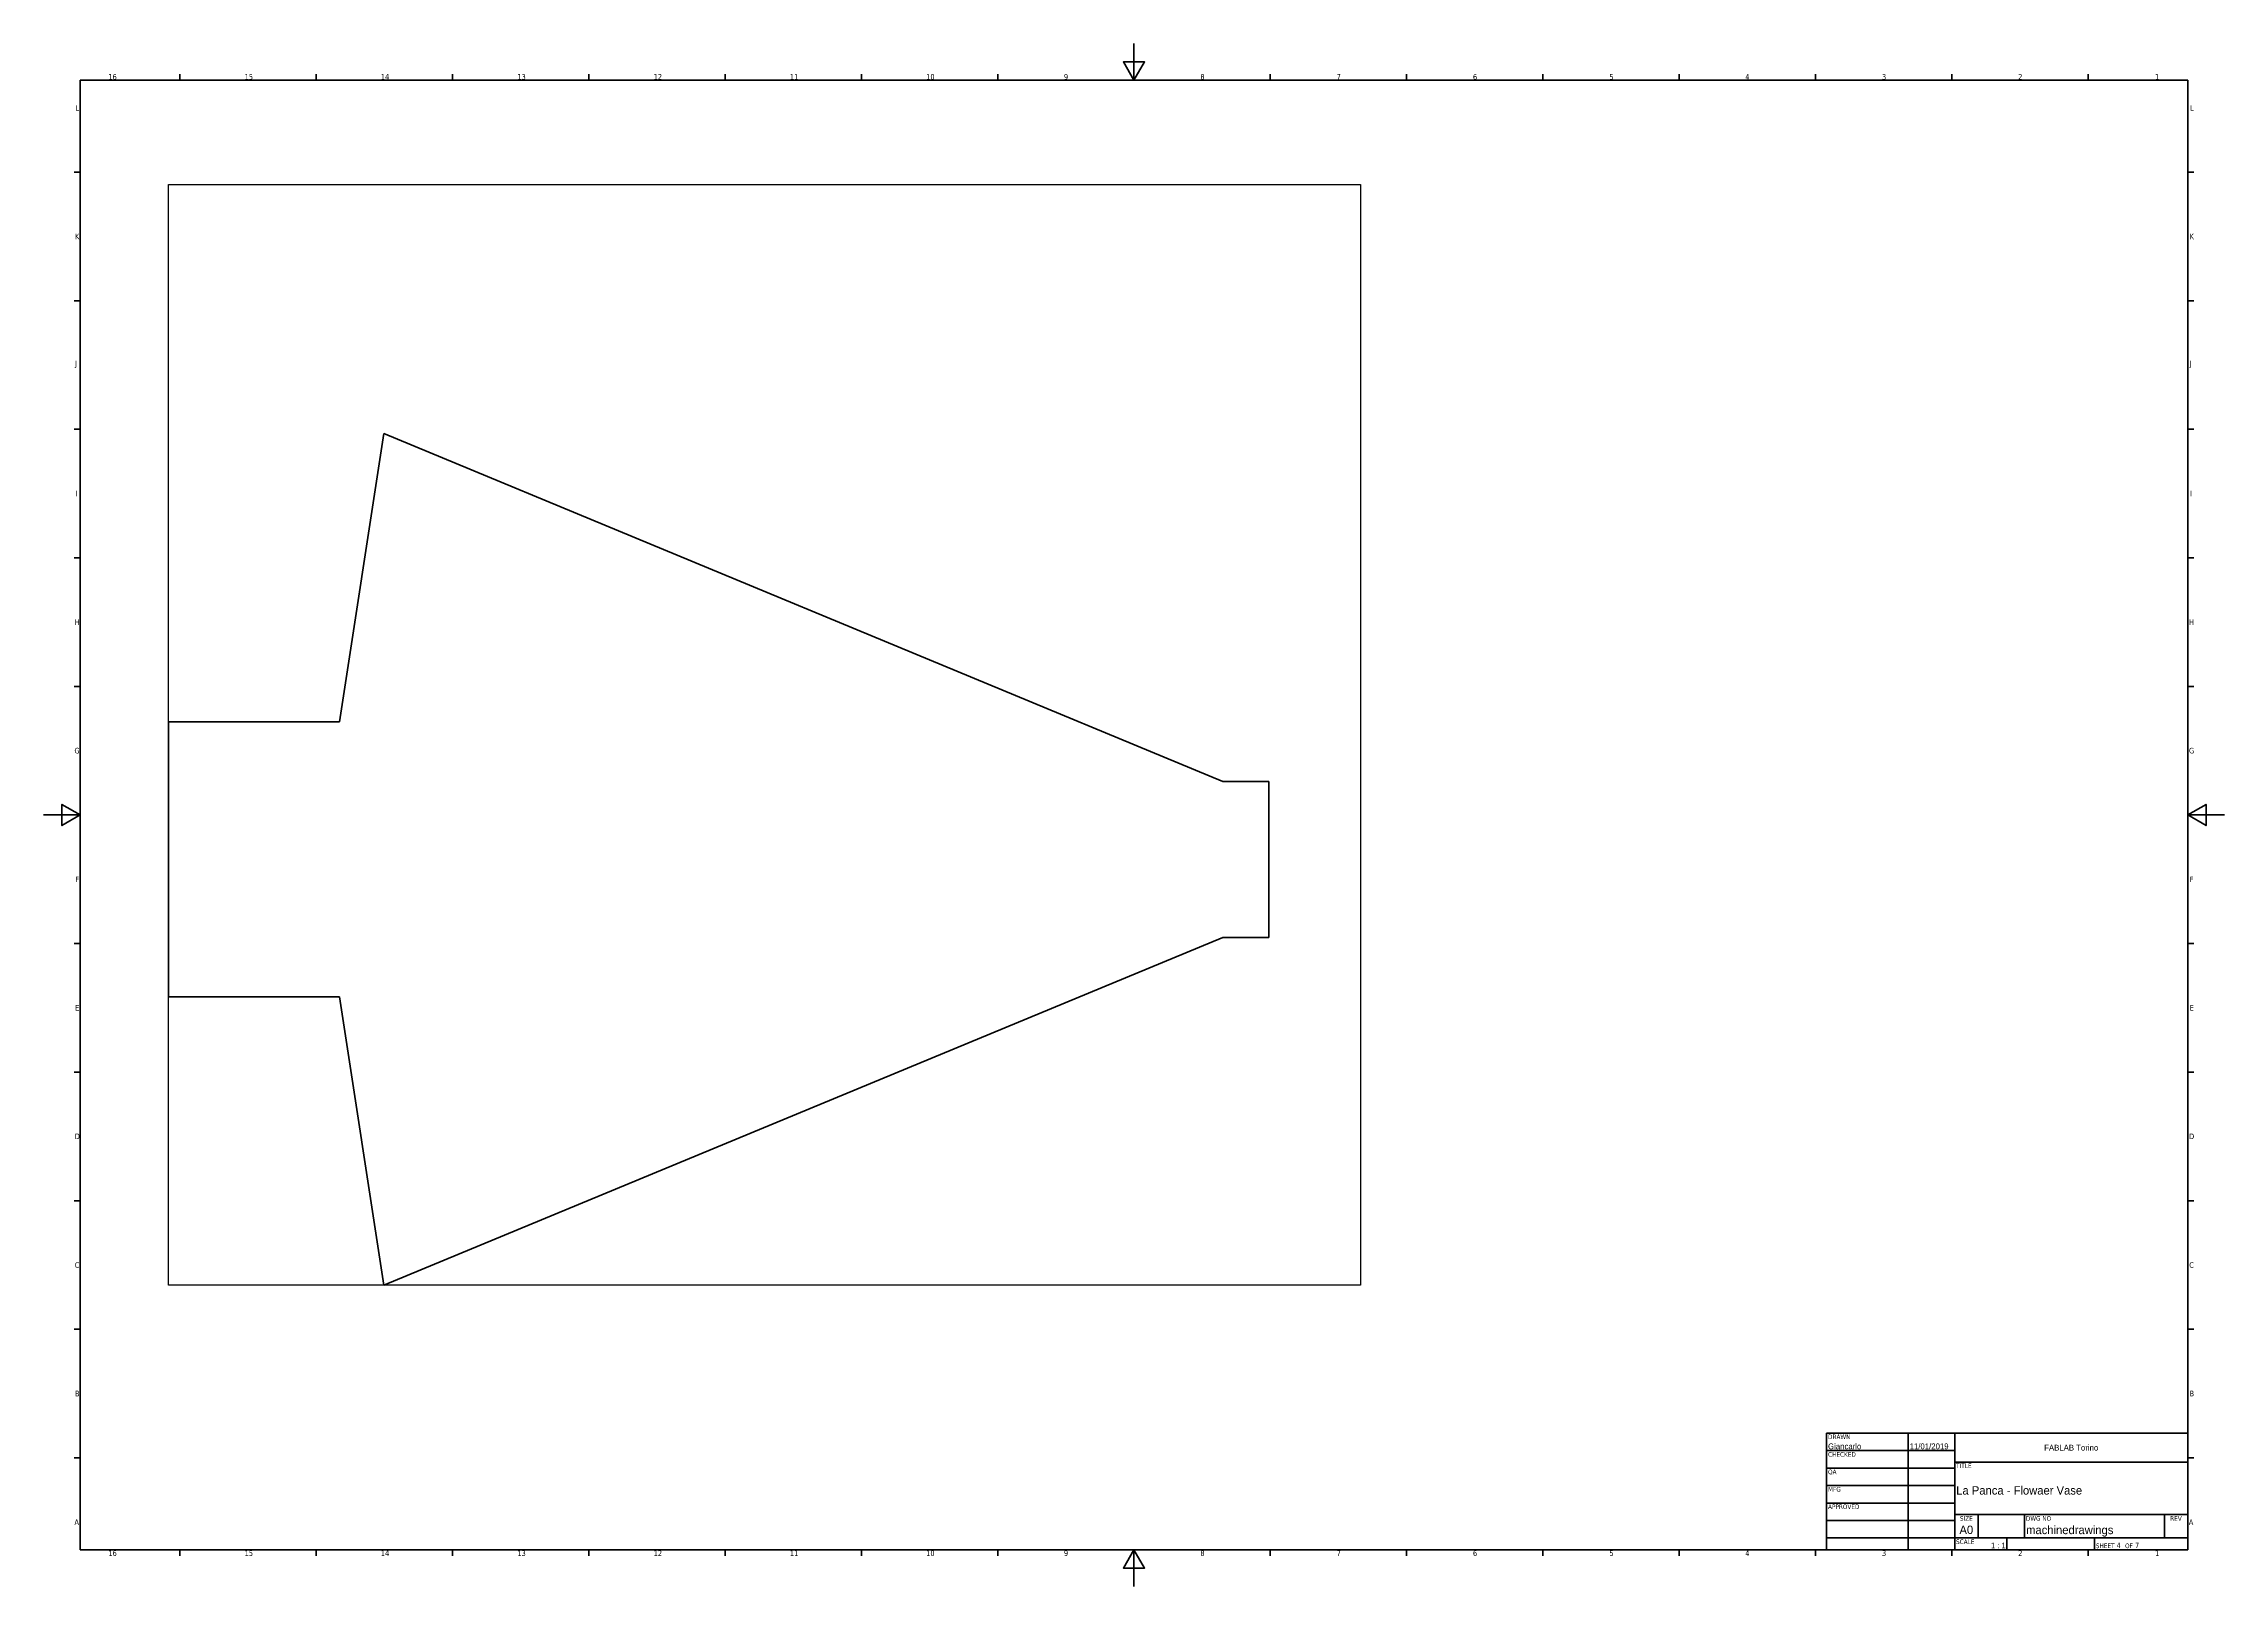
# Model space of a CAD drawing. Header units: millimetres. Extents: x 0 to 1189, y 0 to 841.
import ezdxf
from ezdxf.enums import TextEntityAlignment as Align

# ---------------------------------------------------------------- set-up
doc = ezdxf.new("R2018")
doc.units = ezdxf.units.MM
doc.layers.get('0').update_dxf_attribs({"lineweight": 25})
for name, color, linetype, lineweight in [('Border (ANSI)', 7, 'Continuous', 70), ('Sketch Geometry (ANSI)', 7, 'Continuous', 25), ('Title (ANSI)', 7, 'Continuous', 50), ('Visible (ANSI)', 7, 'Continuous', 50)]:
    doc.layers.add(name, color=color, linetype=linetype, lineweight=lineweight)
doc.styles.add('Note Text (ANSI)', font='tahoma.ttf')
doc.styles.add('Text Style30', font='tahoma.ttf')
doc.styles.add('Text Style38', font='tahoma.ttf')
doc.styles.add('Text Style39', font='tahoma.ttf')

# ---------------------------------------------------------------- blocks, each defined once
blk = doc.blocks.new('Borders Default Border')
at = {"layer": 'Border (ANSI)'}
for p, q in [((74.3, 821), (74.3, 824.4)), ((148.6, 821), (148.6, 824.4)), ((222.9, 821), (222.9, 824.4)), ((297.3, 821), (297.3, 824.4)), ((371.6, 821), (371.6, 824.4)), ((445.9, 821), (445.9, 824.4)), ((520.2, 821), (520.2, 824.4)), ((668.8, 821), (668.8, 824.4)), ((743.1, 821), (743.1, 824.4)), ((817.4, 821), (817.4, 824.4)), ((891.8, 821), (891.8, 824.4)), ((966.1, 821), (966.1, 824.4)), ((1040.4, 821), (1040.4, 824.4)), ((1114.7, 821), (1114.7, 824.4)), ((20, 770.9), (16.6, 770.9)), ((1169, 770.9), (1172.4, 770.9)), ((20, 700.8), (16.6, 700.8)), ((1169, 700.8), (1172.4, 700.8)), ((20, 630.8), (16.6, 630.8)), ((1169, 630.8), (1172.4, 630.8)), ((20, 560.7), (16.6, 560.7)), ((1169, 560.7), (1172.4, 560.7)), ((20, 490.6), (16.6, 490.6)), ((1169, 490.6), (1172.4, 490.6)), ((20, 350.4), (16.6, 350.4)), ((1169, 350.4), (1172.4, 350.4)), ((20, 280.3), (16.6, 280.3)), ((1169, 280.3), (1172.4, 280.3)), ((20, 210.2), (16.6, 210.2)), ((1169, 210.2), (1172.4, 210.2)), ((20, 140.2), (16.6, 140.2)), ((1169, 140.2), (1172.4, 140.2)), ((20, 70.1), (16.6, 70.1)), ((1169, 70.1), (1172.4, 70.1)), ((74.3, 20), (74.3, 16.6)), ((148.6, 20), (148.6, 16.6)), ((222.9, 20), (222.9, 16.6)), ((297.3, 20), (297.3, 16.6)), ((371.6, 20), (371.6, 16.6)), ((445.9, 20), (445.9, 16.6)), ((520.2, 20), (520.2, 16.6)), ((668.8, 20), (668.8, 16.6)), ((743.1, 20), (743.1, 16.6)), ((817.4, 20), (817.4, 16.6)), ((891.8, 20), (891.8, 16.6)), ((966.1, 20), (966.1, 16.6)), ((1040.4, 20), (1040.4, 16.6)), ((1114.7, 20), (1114.7, 16.6))]:
    blk.add_line(p, q, dxfattribs=at)
at = {"layer": 'Border (ANSI)', "flags": 128}
for points in [[(594.5, 841), (594.5, 821), (588.7, 831), (600.3, 831), (594.5, 821)], [(20, 20), (20, 821), (1169, 821), (1169, 20), (20, 20)], [(0, 420.5), (20, 420.5), (10, 426.3), (10, 414.7), (20, 420.5)], [(1189, 420.5), (1169, 420.5), (1179, 426.3), (1179, 414.7), (1169, 420.5)], [(594.5, 0), (594.5, 20), (588.7, 10), (600.3, 10), (594.5, 20)]]:
    blk.add_lwpolyline(points, dxfattribs=at)
at = {"layer": 'Border (ANSI)', "char_height": 3.05, "attachment_point": 7, "style": 'Note Text (ANSI)'}
for s, insert in [('16', (35.3, 821.3)), ('15', (109.6, 821.3)), ('14', (183.9, 821.4)), ('13', (258.3, 821.3)), ('12', (332.6, 821.4)), ('11', (406.9, 821.4)), ('10', (481.2, 821.3)), ('9', (556.3, 821.3)), ('8', (630.7, 821.3)), ('7', (705, 821.4)), ('6', (779.3, 821.3)), ('5', (853.7, 821.3)), ('4', (927.8, 821.4)), ('3', (1002.3, 821.3)), ('2', (1076.6, 821.4)), ('1', (1151.2, 821.4)), ('L', (17.3, 804.4)), ('L', (1170.2, 804.4)), ('K', (17.1, 734.4)), ('K', (1170, 734.4)), ('J', (17.2, 664.2)), ('J', (1170.1, 664.2)), ('I', (17.5, 594.2)), ('I', (1170.3, 594.2)), ('H', (17, 524.1)), ('H', (1169.8, 524.1)), ('G', (16.8, 454)), ('G', (1169.7, 454)), ('F', (17.3, 383.9)), ('F', (1170.1, 383.9)), ('E', (17.2, 313.9)), ('E', (1170.1, 313.9)), ('D', (17, 243.8)), ('D', (1169.8, 243.8)), ('C', (17, 173.6)), ('C', (1169.8, 173.6)), ('B', (17.1, 103.6)), ('B', (1170, 103.6)), ('A', (16.8, 33.5)), ('A', (1169.6, 33.5)), ('16', (35.3, 16.5)), ('15', (109.6, 16.5)), ('14', (183.9, 16.6)), ('13', (258.3, 16.5)), ('12', (332.6, 16.6)), ('11', (406.9, 16.6)), ('10', (481.2, 16.5)), ('9', (556.3, 16.5)), ('8', (630.7, 16.5)), ('7', (705, 16.6)), ('6', (779.3, 16.5)), ('5', (853.7, 16.5)), ('4', (927.8, 16.6)), ('3', (1002.3, 16.5)), ('2', (1076.6, 16.6)), ('1', (1151.2, 16.6))]:
    blk.add_mtext(s, dxfattribs=dict(at, insert=insert))
blk = doc.blocks.new('Title Blocks ANSI - Large')
at = {"layer": 'Title (ANSI)'}
for p, q in [((127, 189.2), (127, 125.7)), ((323.9, 189.2), (127, 189.2)), ((323.9, 125.7), (323.9, 189.2)), ((127, 125.7), (323.9, 125.7))]:
    blk.add_line(p, q, dxfattribs=at)
at = {"layer": 'Title (ANSI)', "lineweight": 35}
for p, q in [((127, 179.7), (196.9, 179.7)), ((171.5, 125.7), (171.5, 189.2)), ((196.9, 125.7), (196.9, 189.2)), ((127, 170.2), (196.9, 170.2)), ((196.9, 173.5), (323.9, 173.5)), ((127, 160.7), (196.9, 160.7)), ((127, 151.1), (196.9, 151.1)), ((323.9, 144.8), (196.9, 144.8)), ((209.6, 132.1), (209.6, 144.8)), ((235, 132.1), (235, 144.8)), ((311.2, 132.1), (311.2, 144.8)), ((127, 141.6), (196.9, 141.6)), ((196.9, 132.1), (127, 132.1)), ((323.9, 132.1), (196.9, 132.1)), ((225.3, 132.1), (225.3, 125.7)), ((273.1, 132.1), (273.1, 125.7))]:
    blk.add_line(p, q, dxfattribs=at)
at = {"layer": 'Title (ANSI)', "style": 'Text Style38'}
for s, p in [('CHECKED', (127.8, 178.9)), ('DRAWN', (127.8, 188.5)), ('QA', (127.8, 169.4)), ('TITLE', (197.6, 172.7)), ('MFG', (127.8, 159.9)), ('APPROVED', (127.8, 150.4)), ('DWG NO', (235.7, 144)), ('SCALE', (197.6, 131.3))]:
    blk.add_text(s, height=2.54, dxfattribs=at).set_placement(p, align=Align.TOP_LEFT)
for s, p in [('SIZE', (203.2, 144)), ('REV', (317.5, 144))]:
    blk.add_text(s, height=2.54, dxfattribs=at).set_placement(p, align=Align.TOP_CENTER)
at = {"layer": 'Title (ANSI)', "insert": (273.8, 126.5), "char_height": 3.048, "attachment_point": 7, "style": 'Note Text (ANSI)'}
blk.add_mtext('\\fTahoma|b0|i0;\\H2.5400;SHEET\\fTahoma|b0|i0;\\H3.0480; 4  \\fTahoma|b0|i0;\\H2.5400;OF\\fTahoma|b0|i0;\\H3.0480; 7 ', dxfattribs=at)
at = {"layer": 'Title (ANSI)'}
for tag, height, style, p in [('AUTHOR', 3.17, 'Text Style39', (127.8, 180.5)), ('CREATION_DATE', 3.17, 'Text Style39', (172.2, 180.5)), ('CHECKED_BY', 3.17, 'Text Style39', (127.8, 170.9)), ('CHECKED_DATE', 3.17, 'Text Style39', (172.2, 170.9)), ('MFG_APPROVED_BY', 3.17, 'Text Style39', (127.8, 151.9)), ('MFG_APPROVED_DATE', 3.17, 'Text Style39', (172.2, 151.9)), ('ENG_APPROVED_BY', 3.17, 'Text Style39', (127.8, 142.4)), ('ENG_APPROVAL_DATE', 3.17, 'Text Style39', (172.2, 142.4)), ('PART_NUMBER', 4.57, 'Text Style30', (235.7, 132.8))]:
    blk.add_attdef(tag, text='', height=height, dxfattribs=dict(at, style=style)).set_placement(p, align=Align.BOTTOM_LEFT)
for tag, height, style, p in [('COMPANY', 3.17, 'Text Style39', (260.4, 181.4)), ('Sheet_Size', 4.57, 'Text Style30', (203.2, 136.5)), ('REVISION_NUMBER', 3.17, 'Text Style39', (317.5, 136.5))]:
    blk.add_attdef(tag, text='', height=height, dxfattribs=dict(at, style=style)).set_placement(p, align=Align.MIDDLE_CENTER)
at = {"layer": 'Title (ANSI)', "style": 'Text Style30'}
blk.add_attdef('TITLE', text='', height=4.57, dxfattribs=at).set_placement((197.6, 158.1), align=Align.MIDDLE_LEFT)
at = {"layer": 'Title (ANSI)', "style": 'Note Text (ANSI)'}
blk.add_attdef('Initial_View_Scale', text='', height=3.05, dxfattribs=at).set_placement((224.5, 126.5), align=Align.BOTTOM_RIGHT)

msp = doc.modelspace()

# ---------------------------------------------------------------- linework, layer by layer
at = {"layer": 'Sketch Geometry (ANSI)'}
for p, q in [((68, 764.2), (718, 764.2)), ((68, 164.2), (68, 764.2)), ((718, 764.2), (718, 164.2)), ((718, 164.2), (68, 164.2))]:
    msp.add_line(p, q, dxfattribs=at)
at = {"layer": 'Visible (ANSI)'}
for p, q in [((185.5, 628.4), (161.4, 471.3)), ((643, 438.8), (185.5, 628.4)), ((161.4, 471.3), (68, 471.3)), ((68, 471.3), (68, 321.3)), ((668, 438.8), (643, 438.8)), ((668, 353.7), (668, 438.8)), ((185.5, 164.2), (643, 353.7)), ((643, 353.7), (668, 353.7)), ((68, 321.3), (161.4, 321.3)), ((161.4, 321.3), (185.5, 164.2))]:
    msp.add_line(p, q, dxfattribs=at)

# ---------------------------------------------------------------- block references
msp.add_blockref('Borders Default Border', (0, 0))
ref = msp.add_blockref('Title Blocks ANSI - Large', (845.1, -105.7))
lines = msp.add_mtext('Giancarlo', dxfattribs={"layer": 'Title (ANSI)', "insert": (972.9, 74.7), "char_height": 3.17, "attachment_point": 7, "style": 'Text Style39'})
ref.add_attrib('AUTHOR', '', (972.9, 74.7)).embed_mtext(lines)
lines = msp.add_mtext('11/01/2019', dxfattribs={"layer": 'Title (ANSI)', "insert": (1017.4, 74.7), "char_height": 3.17, "attachment_point": 7, "style": 'Text Style39'})
ref.add_attrib('CREATION_DATE', '', (1017.4, 74.7)).embed_mtext(lines)
lines = msp.add_mtext('machinedrawings', dxfattribs={"layer": 'Title (ANSI)', "insert": (1080.9, 27.1), "char_height": 4.572, "attachment_point": 7, "style": 'Text Style30'})
ref.add_attrib('PART_NUMBER', '', (1080.9, 27.1)).embed_mtext(lines)
lines = msp.add_mtext('La Panca - Flowaer Vase', dxfattribs={"layer": 'Title (ANSI)', "insert": (1042.8, 52.3), "char_height": 4.572, "width": 125.476, "attachment_point": 4, "style": 'Text Style30'})
ref.add_attrib('TITLE', '', (1042.8, 52.3)).embed_mtext(lines)
lines = msp.add_mtext('A0', dxfattribs={"layer": 'Title (ANSI)', "insert": (1048.3, 30.8), "char_height": 4.57, "width": 12.7, "attachment_point": 5, "style": 'Text Style30'})
ref.add_attrib('Sheet_Size', '', (1048.3, 30.8)).embed_mtext(lines)
lines = msp.add_mtext('FABLAB Torino', dxfattribs={"layer": 'Title (ANSI)', "insert": (1105.5, 75.6), "char_height": 3.175, "width": 127, "attachment_point": 5, "style": 'Text Style39'})
ref.add_attrib('COMPANY', '', (1105.5, 75.6)).embed_mtext(lines)
lines = msp.add_mtext('1 : 1', dxfattribs={"layer": 'Title (ANSI)', "insert": (1069.7, 20.8), "char_height": 3.05, "attachment_point": 9, "style": 'Note Text (ANSI)'})
ref.add_attrib('Initial_View_Scale', '', (1069.7, 20.8)).embed_mtext(lines)

doc.saveas('drawing.dxf')
